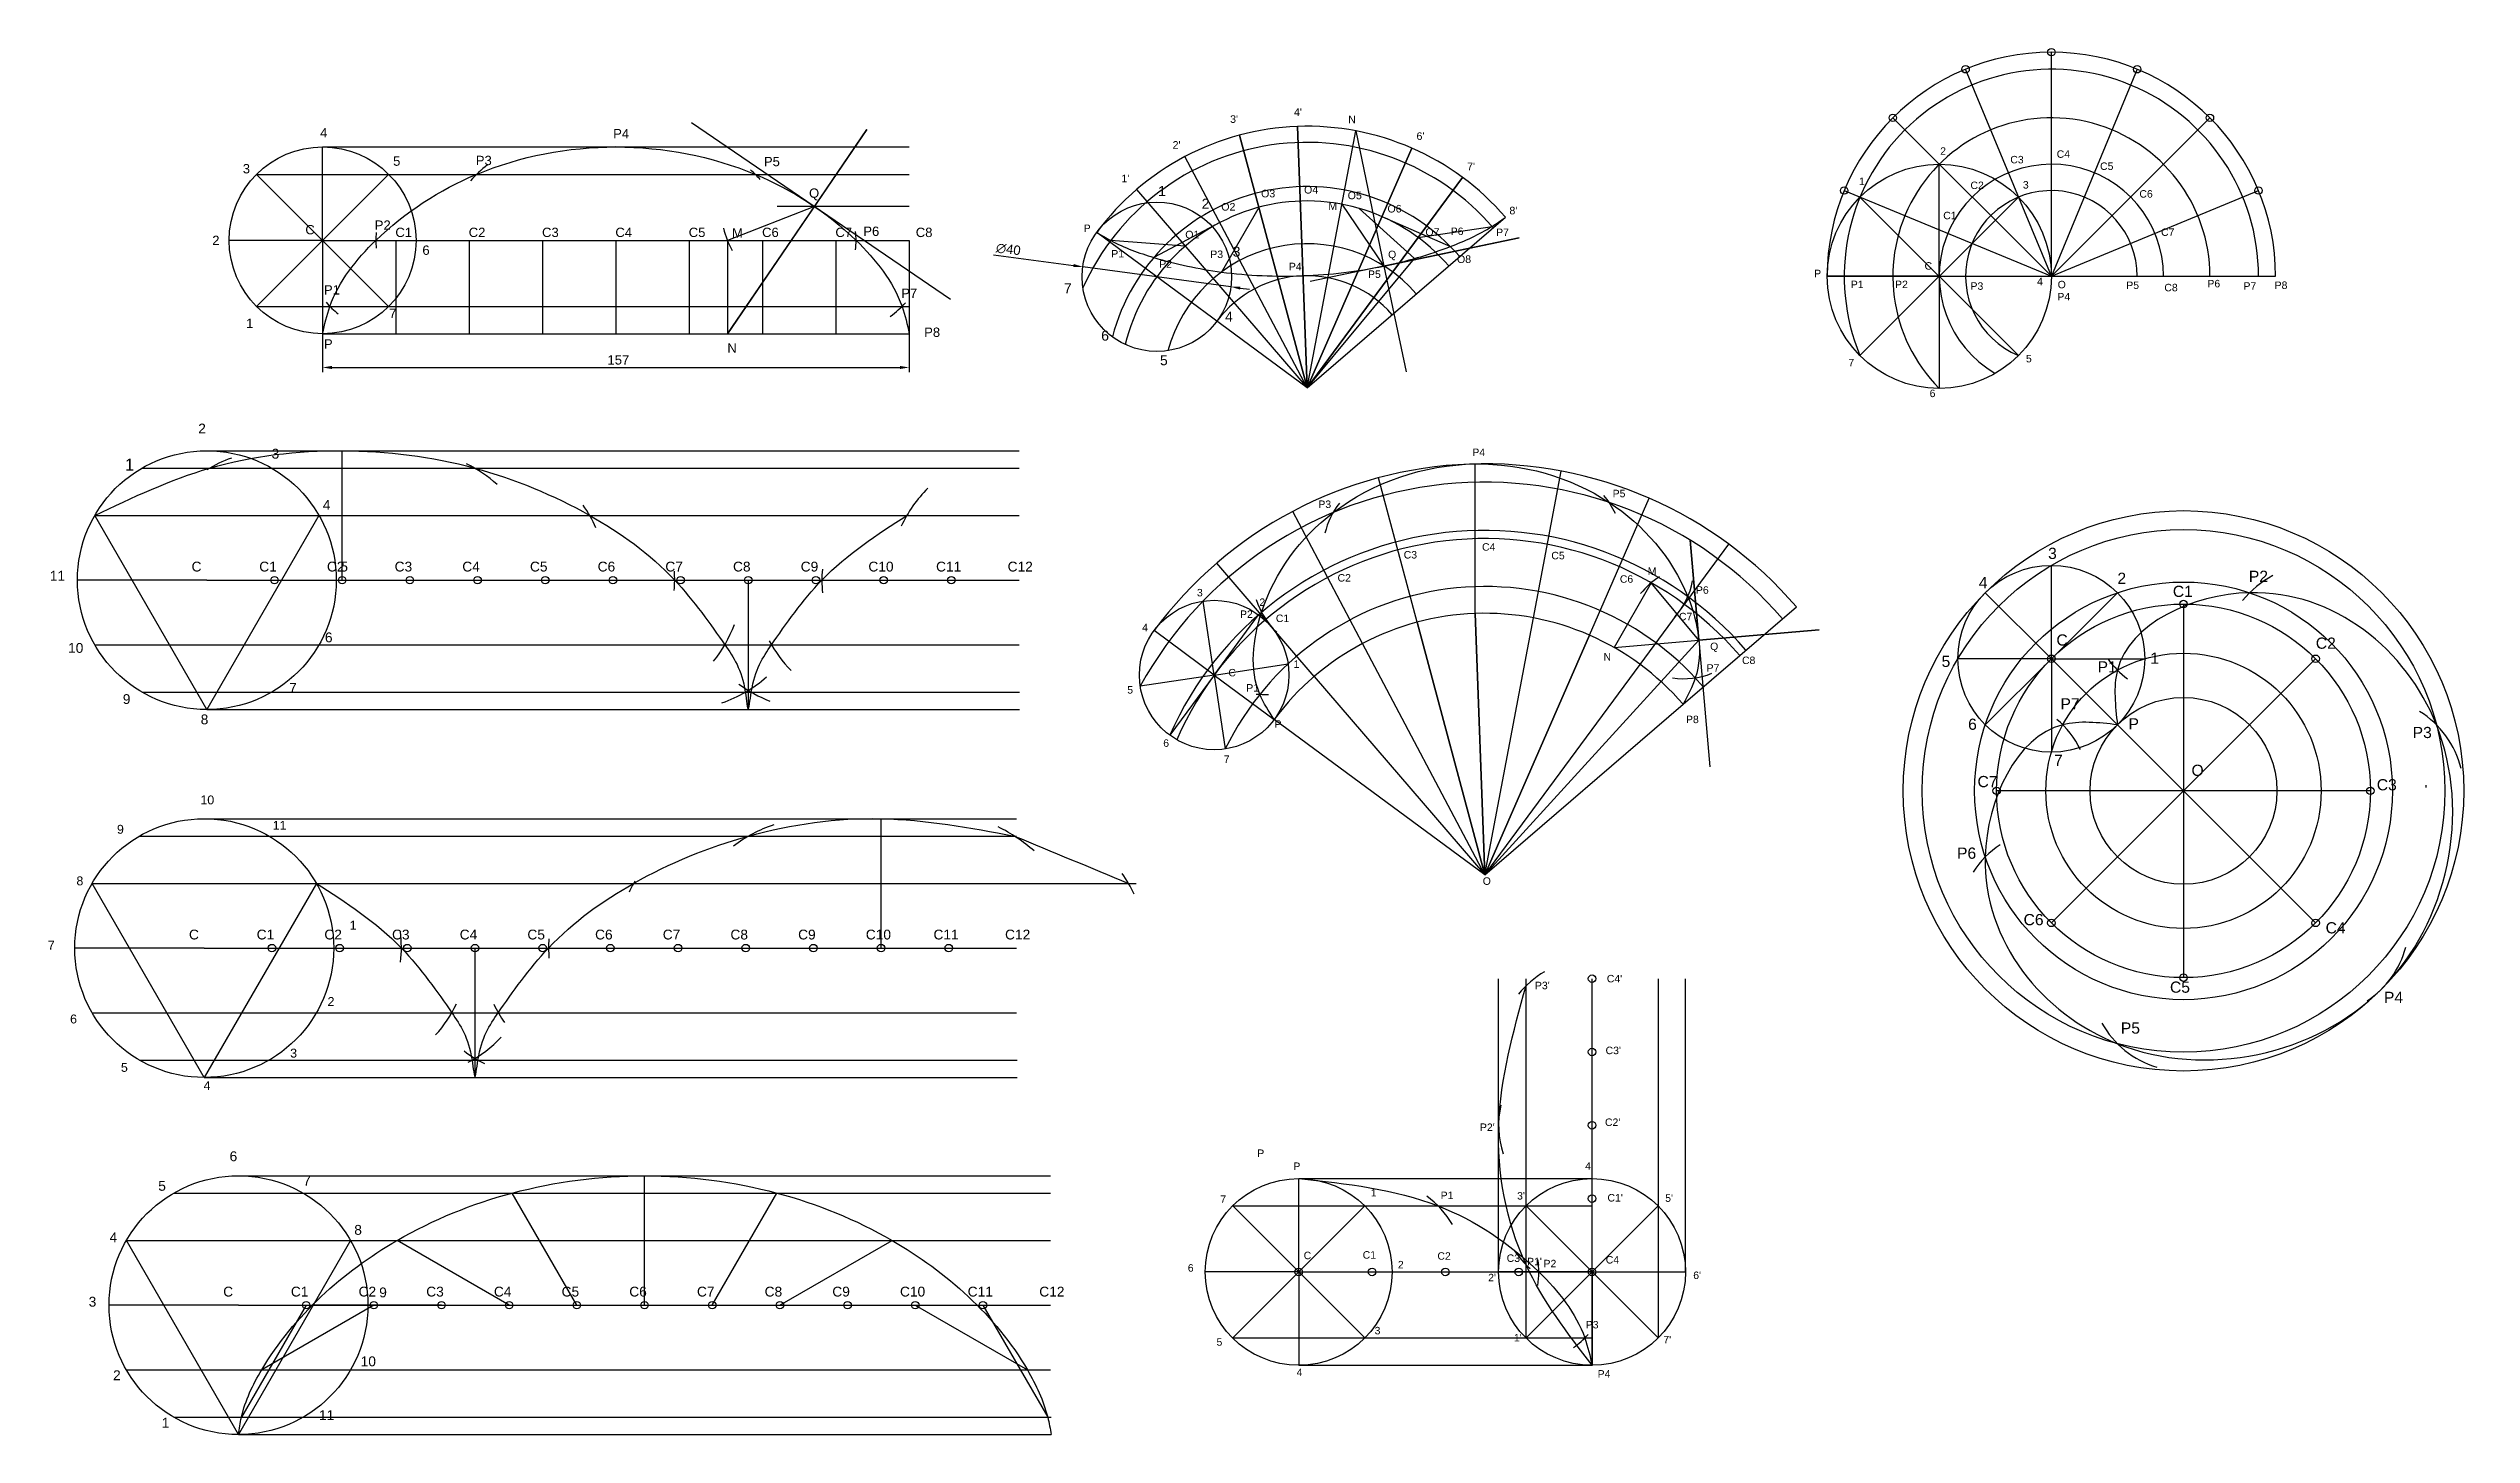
# Model space of a CAD drawing. Header units: millimetres. Extents: x 2179 to 3069, y 837 to 1653.
# Drawn here: x 2179 to 2827, y 1282 to 1653 of the extents above; entities that cross this region are included whole.
import ezdxf

# ---------------------------------------------------------------- set-up
doc = ezdxf.new("R2010")
doc.units = ezdxf.units.MM
doc.header["$PDMODE"] = 33
doc.header["$PDSIZE"] = 2
doc.styles.get("Standard").update_dxf_attribs({"font": 'arial.ttf', "height": 3})
doc.dimstyles.new('ISO-25', dxfattribs={"dimtxt": 2.5, "dimasz": 2.5, "dimexe": 1.25, "dimexo": 0.625, "dimtad": 1, "dimtxsty": 'Standard', "dimcen": 2.5, "dimadec": 0, "dimazin": 0, "dimtfac": 1, "dimtmove": 0, "dimatfit": 3, "dimfxl": 1, "dimarcsym": 0})

msp = doc.modelspace()

# ---------------------------------------------------------------- texts
for s, height, p in [("3'", 2.0332, (2494.902, 1632.843)), ("4'", 2.0332, (2511.982, 1634.702)), ("2'", 2.0332, (2479.515, 1625.916)), ("6'", 2.0332, (2544.784, 1628.281)), ("7'", 2.0332, (2558.313, 1620.172)), ('2', 2, (2684.918, 1624.294)), ('C3', 2, (2703.675, 1622.002)), ('C4', 2, (2716.091, 1623.485)), ('C5', 2, (2727.696, 1620.249)), ("1'", 2.0332, (2465.816, 1616.961)), ('1', 2.683, (2475.628, 1613.245)), ('O3', 2.0332, (2503.19, 1612.906)), ('O4', 2.0332, (2514.685, 1613.921)), ('1', 2, (2663.191, 1616.204)), ('C2', 2, (2693.015, 1615.125)), ('3', 2, (2707.049, 1615.26)), ('C6', 2, (2738.222, 1612.833)), ('2', 2.683, (2487.293, 1609.866)), ('O2', 2.0332, (2492.534, 1609.359)), ('M', 2, (2521.196, 1609.543)), ('O5', 2.0332, (2526.355, 1612.399)), ('O6', 2.0332, (2537.006, 1608.852)), ("8'", 2.0332, (2569.643, 1608.344)), ('C1', 2, (2685.727, 1607.035)), ('P', 2, (2455.719, 1603.63)), ('O1', 2.0332, (2482.897, 1601.924)), ('O7', 2.0332, (2547.152, 1602.601)), ('P6', 2, (2553.936, 1602.811)), ('P7', 2, (2566.094, 1602.538)), ('C7', 2, (2744.025, 1602.585)), ('P1', 2, (2463.096, 1596.805)), ('P2', 2, (2475.936, 1594.075)), ('P3', 2, (2489.597, 1596.669)), ('3', 2.683, (2495.581, 1597.024)), ('P4', 2, (2510.633, 1593.393)), ('Q', 2, (2537.181, 1596.619)), ('O8', 2.0332, (2555.61, 1595.335)), ('C', 2, (2680.734, 1593.551)), ('7', 2.683, (2450.43, 1587.226)), ('P5', 2, (2531.807, 1591.346)), ('P', 2, (2651.181, 1591.528)), ('P1', 2, (2661.003, 1588.598)), ('P2', 2, (2672.849, 1588.598)), ('P3', 2, (2693.03, 1588.16)), ('4', 2, (2710.828, 1589.371)), ('O', 2, (2716.361, 1588.562)), ('P5', 2, (2734.707, 1588.379)), ('C8', 2, (2744.902, 1587.752)), ('P6', 2, (2756.424, 1588.817)), ('P7', 2, (2766.076, 1588.16)), ('P8', 2, (2774.411, 1588.379)), ('4', 2.683, (2493.548, 1579.622)), ('P4', 2, (2716.281, 1585.31)), ('6', 2.683, (2460.406, 1574.552)), ('5', 2.683, (2476.133, 1567.963)), ('7', 2, (2660.357, 1567.661)), ('5', 2, (2707.859, 1568.74)), ('6', 2, (2682.084, 1559.436)), ('3', 2.629, (2238.406, 1542.965)), ('P4', 2, (2559.725, 1543.665)), ('4', 2.629, (2252.116, 1529.266)), ('P3', 2, (2518.523, 1529.76)), ('P5', 2, (2597.266, 1532.632)), ('C3', 2, (2541.359, 1516.23)), ('C4', 2, (2562.314, 1518.324)), ('C5', 2, (2580.859, 1516.021)), ('3', 3, (2713.791, 1516.107)), ('11', 2.6292, (2179.062, 1510.314)), ('5', 2.629, (2256.811, 1512.753)), ('C2', 2, (2523.653, 1510.053)), ('C6', 2, (2599.194, 1509.739)), ('M', 2, (2606.666, 1511.828)), ('4', 3, (2695.248, 1508.272)), ('2', 3, (2732.335, 1509.437)), ('P2', 3, (2767.514, 1509.966)), ('3', 2, (2486.027, 1506.09)), ('2', 2, (2502.739, 1503.528)), ('P6', 2, (2619.554, 1506.796)), ('C1', 3, (2747.169, 1505.943)), ('4', 2, (2471.366, 1496.767)), ('P2', 2, (2497.551, 1500.33)), ('C1', 2, (2507.147, 1499.226)), ('C7', 2, (2615.014, 1499.689)), ('10', 2.6292, (2183.945, 1490.986)), ('6', 2.629, (2252.679, 1493.801)), ('Q', 2, (2623.359, 1491.719)), ('C', 3, (2716.017, 1492.92)), ('C2', 3, (2785.422, 1492.073)), ('C', 2, (2494.434, 1484.679)), ('1', 2, (2511.875, 1486.963)), ('N', 2, (2594.809, 1488.913)), ('P7', 2, (2622.411, 1485.936)), ('C8', 2, (2631.876, 1487.976)), ('5', 3, (2685.288, 1487.203)), ('P1', 3, (2727.037, 1485.72)), ('1', 3, (2741.13, 1488.05)), ('9', 2.629, (2198.593, 1477.287)), ('7', 2.629, (2243.101, 1480.29)), ('5', 2, (2467.368, 1480.069)), ('P1', 2, (2499.228, 1480.602)), ('P7', 3, (2717.091, 1475.827)), ('8', 2.629, (2219.439, 1471.846)), ('P', 2, (2506.782, 1470.915)), ('P8', 2, (2616.898, 1472.164)), ('6', 3, (2692.387, 1470.368)), ('P', 3, (2735.302, 1470.474)), ('6', 2, (2477.005, 1465.829)), ('P3', 3, (2811.336, 1468.162)), ('7', 2, (2493.204, 1461.527)), ('7', 3, (2715.381, 1460.733)), ('O', 3, (2752.159, 1458.033)), ('10', 2.3775, (2219.353, 1450.423)), ('C7', 3, (2694.9, 1455.022)), ('C3', 3, (2801.74, 1454.169)), ('11', 2.3775, (2238.702, 1443.624)), ('9', 2.377, (2197.026, 1442.562)), ('P6', 3, (2689.421, 1435.859)), ('8', 2.377, (2186.182, 1428.752)), ('O', 2, (2562.508, 1428.886)), ('C6', 3, (2707.228, 1418.066)), ('7', 2.377, (2178.527, 1411.542)), ('1', 2.377, (2259.289, 1416.885)), ('C4', 3, (2788.049, 1415.876)), ("P3'", 2, (2576.476, 1400.936)), ("C4'", 2, (2595.712, 1402.774)), ('C5', 3, (2746.406, 1399.998)), ('6', 2.377, (2184.481, 1391.783)), ('2', 2.377, (2253.374, 1396.458)), ('P4', 3, (2803.665, 1397.261)), ('P5', 3, (2733.255, 1389.048)), ('5', 2.377, (2198.09, 1378.823)), ('3', 2.377, (2243.38, 1382.648)), ("C3'", 2, (2595.378, 1383.554)), ('4', 2.377, (2220.203, 1373.937)), ("P2'", 2, (2561.757, 1362.996)), ("C2'", 2, (2595.21, 1364.333)), ('6', 2.638, (2227.167, 1354.896)), ('P', 2, (2502.165, 1356.042)), ('5', 2.638, (2208.08, 1346.988)), ('7', 2.638, (2246.874, 1348.384)), ('P', 2, (2511.834, 1352.559)), ("4'", 2, (2589.914, 1352.637)), ('7', 2, (2492.275, 1343.728)), ('1', 2, (2532.552, 1345.466)), ('P1', 2, (2551.242, 1344.742)), ("3'", 2, (2571.7, 1344.644)), ("C1'", 2, (2595.879, 1344.11)), ("5'", 2, (2611.327, 1344.029)), ('4', 2.638, (2195.046, 1333.189)), ('8', 2.638, (2260.529, 1335.205)), ('C', 2, (2514.587, 1328.673)), ('C1', 2, (2530.379, 1328.817)), ('C2', 2, (2550.373, 1328.528)), ('C3', 2, (2568.917, 1327.949)), ('C4', 2, (2595.431, 1327.515)), ('6', 2, (2483.582, 1325.343)), ('2', 2, (2539.796, 1326.212)), ("2'", 2, (2563.947, 1322.756)), ("P1'", 2, (2574.373, 1327.051)), ('P2', 2, (2578.769, 1326.501)), ("6'", 2, (2618.834, 1323.37)), ('3', 2.638, (2189.46, 1315.978)), ('9', 2.638, (2267.201, 1318.459)), ('3', 2, (2533.566, 1308.55)), ('P3', 2, (2590.07, 1310.143)), ('5', 2, (2491.261, 1305.51)), ("1'", 2, (2570.839, 1306.647)), ("7'", 2, (2610.835, 1306.155)), ('2', 2.638, (2195.977, 1296.287)), ('10', 2.638, (2262.236, 1300.008)), ('4', 2, (2512.703, 1297.403)), ('P4', 2, (2593.257, 1296.969)), ('1', 2.638, (2209.011, 1283.573)), ('11', 2.638, (2251.063, 1285.589))]:
    msp.add_text(s, height=height).set_placement(p)
at = {"attachment_point": 1}
for s, insert, char_height in [('N', (2526.512, 1634.758), 2), ('3', (2230.692, 1621.817), 2.5)]:
    msp.add_mtext(s, dxfattribs=dict(at, insert=insert, char_height=char_height))
for s, width, gutter_width, insert, char_height in [('4', 6.73881, 12.5, (2251.395, 1631.436), 2.5), ('P4', 6.73881, 12.5, (2329.81, 1631.198), 2.5), ('5', 6.73881, 12.5, (2270.921, 1623.858), 2.5), ('P3', 6.73881, 12.5, (2293.055, 1624.033), 2.5), ('P5', 6.73881, 12.5, (2370.151, 1623.734), 2.5), ('Q', 4.68682, 12.5, (2382.23, 1615.289), 2.5), ('2', 6.73881, 12.5, (2222.524, 1602.637), 2.5), ('C', 6.73881, 12.5, (2247.437, 1605.494), 2.5), ('C', 6.73881, 12.5, (2247.437, 1605.494), 2.5), ('C', 6.73881, 12.5, (2247.437, 1605.494), 2.5), ('C', 6.73881, 12.5, (2247.437, 1605.494), 2.5), ('C', 6.73881, 12.5, (2247.437, 1605.494), 2.5), ('P2', 6.73881, 12.5, (2266.012, 1606.715), 2.5), ('C1', 1.62873, 12.5, (2271.529, 1604.781), 2.5), ('C1', 1.62873, 12.5, (2271.529, 1604.781), 2.5), ('C2', 1.62873, 12.5, (2291.154, 1604.781), 2.5), ('C3', 1.62873, 12.5, (2310.779, 1604.781), 2.5), ('C4', 1.62873, 12.5, (2330.404, 1604.781), 2.5), ('C5', 1.62873, 12.5, (2350.029, 1604.781), 2.5), ('M', 7.07694, 12.5, (2361.611, 1604.642), 2.5), ('C6', 1.62873, 12.5, (2369.654, 1604.781), 2.5), ('C7', 1.62873, 12.5, (2389.279, 1604.781), 2.5), ('P6', 6.73881, 12.5, (2396.746, 1605.073), 2.5), ('C8', 1.62873, 12.5, (2410.785, 1604.781), 2.5), ('6', 6.73881, 12.5, (2278.758, 1600.013), 2.5), ('P1', 6.73881, 12.5, (2252.416, 1589.397), 2.5), ('7', 6.73881, 12.5, (2269.866, 1583.078), 2.5), ('P7', 6.73881, 12.5, (2406.906, 1588.501), 2.5), ('1', 6.73881, 12.5, (2231.587, 1580.425), 2.5), ('P8', 6.73881, 12.5, (2413.032, 1578.051), 2.5), ('P', 6.73881, 12.5, (2252.416, 1574.916), 2.5), ('157', 7.02227, 12.5, (2328.293, 1570.651), 2.5), ('N', 4.0824, 12.5, (2360.368, 1573.786), 2.5), ('2', 5.90535, 13.146, (2218.776, 1552.341), 2.629), ('1', 2.06579, 16.022, (2199.156, 1542.965), 3.204), ('C', 6.76077, 13.146, (2216.997, 1515.38), 2.629), ('C1', 6.76077, 13.146, (2235.108, 1515.38), 2.6292), ('C2', 6.76077, 13.146, (2253.219, 1515.38), 2.6292), ('C3', 6.76077, 13.146, (2271.33, 1515.38), 2.6292), ('C4', 6.76077, 13.146, (2289.441, 1515.38), 2.6292), ('C5', 6.76077, 13.146, (2307.552, 1515.38), 2.6292), ('C6', 6.76077, 13.146, (2325.663, 1515.38), 2.6292), ('C7', 6.76077, 13.146, (2343.774, 1515.38), 2.6292), ('C8', 6.76077, 13.146, (2361.885, 1515.38), 2.6292), ('C9', 6.76077, 13.146, (2379.996, 1515.38), 2.6292), ('C10', 6.76077, 13.146, (2398.107, 1515.38), 2.6292), ('C11', 6.76077, 13.146, (2416.218, 1515.38), 2.6292), ('C12', 6.76077, 13.146, (2435.373, 1515.38), 2.6292), ('C', 6.76077, 13.146, (2216.306, 1416.885), 2.629), ('C1', 6.76077, 13.146, (2234.417, 1416.885), 2.6292), ('C2', 6.76077, 13.146, (2252.528, 1416.885), 2.6292), ('C3', 6.76077, 13.146, (2270.639, 1416.885), 2.6292), ('C4', 6.76077, 13.146, (2288.75, 1416.885), 2.6292), ('C5', 6.76077, 13.146, (2306.861, 1416.885), 2.6292), ('C6', 6.76077, 13.146, (2324.972, 1416.885), 2.6292), ('C7', 6.76077, 13.146, (2343.083, 1416.885), 2.6292), ('C8', 6.76077, 13.146, (2361.194, 1416.885), 2.6292), ('C9', 6.76077, 13.146, (2379.305, 1416.885), 2.6292), ('C10', 6.76077, 13.146, (2397.415, 1416.885), 2.6292), ('C11', 6.76077, 13.146, (2415.526, 1416.885), 2.6292), ('C12', 6.76077, 13.146, (2434.682, 1416.885), 2.6292), ('C', 6.76077, 13.146, (2225.457, 1321.309), 2.629), ('C1', 6.76077, 13.146, (2243.568, 1321.309), 2.6292), ('C2', 6.76077, 13.146, (2261.679, 1321.309), 2.6292), ('C3', 6.76077, 13.146, (2279.79, 1321.309), 2.6292), ('C4', 6.76077, 13.146, (2297.901, 1321.309), 2.6292), ('C5', 6.76077, 13.146, (2316.012, 1321.309), 2.6292), ('C6', 6.76077, 13.146, (2334.123, 1321.309), 2.6292), ('C7', 6.76077, 13.146, (2352.234, 1321.309), 2.6292), ('C8', 6.76077, 13.146, (2370.345, 1321.309), 2.6292), ('C9', 6.76077, 13.146, (2388.456, 1321.309), 2.6292), ('C10', 6.76077, 13.146, (2406.567, 1321.309), 2.6292), ('C11', 6.76077, 13.146, (2424.678, 1321.309), 2.6292), ('C12', 6.76077, 13.146, (2443.833, 1321.309), 2.6292)]:
    msp.add_mtext_dynamic_manual_height_columns(s, width=width, gutter_width=gutter_width, heights=[0], dxfattribs=dict(at, insert=insert, char_height=char_height))

# ---------------------------------------------------------------- blocks, each defined once
blk = doc.blocks.new('*U4')
blk.add_line((0, 12.5), (0, -12.5))
blk = doc.blocks.new('*U5')
at = {"color": 0, "linetype": 'ByBlock', "lineweight": -2, "transparency": 16777216}
for p in [(0, 0), (19.625, 0), (39.25, 0), (58.875, 0), (78.5, 0), (98.125, 0), (117.75, 0), (137.375, 0), (157, 0)]:
    blk.add_blockref('*U4', p, dxfattribs=at)
blk = doc.blocks.new('*D20')
at = {"color": 0, "lineweight": -2, "transparency": 16777216}
for p, q in [((2431.56, 1597.54), (2453, 1594.65)), ((2495.11, 1588.96), (2455.47, 1594.31)), ((2497.59, 1588.63), (2500.07, 1588.29))]:
    blk.add_line(p, q, dxfattribs=at)
at = {"color": 0, "transparency": 16777216}
for points in [[(2453.05, 1595.06), (2452.94, 1594.24), (2455.47, 1594.31)], [(2497.65, 1589.04), (2497.54, 1588.22), (2495.11, 1588.96)]]:
    blk.add_solid(points, dxfattribs=at)
at = {"layer": 'Defpoints', "color": 0, "transparency": 16777216}
for p in [(2455.47, 1594.31), (2495.11, 1588.96)]:
    blk.add_point(p, dxfattribs=at)
at = {"color": 0, "transparency": 16777216, "insert": (2435.56, 1598.99), "char_height": 2.5, "attachment_point": 5, "rotation": 352.31342}
blk.add_mtext('∅40', dxfattribs=at)
blk = doc.blocks.new('*U104')
blk.add_line((-8.04, 5.94), (8.04, -5.94))
blk = doc.blocks.new('*U105')
at = {"color": 0, "linetype": 'ByBlock', "lineweight": -2, "transparency": 16777216}
for p, rotation in [((2906.07, 1625.29), 134.9999999999999), ((2913.49, 1623.45), 90.00000000000001), ((2897.66, 1613.92), 224.9999999999999), ((2899.51, 1621.35), 180), ((2917.44, 1616.89), 45.00000000000002), ((2901.61, 1607.36), 269.9999999999999), ((2909.04, 1605.52), 314.9999999999999)]:
    blk.add_blockref('*U104', p, dxfattribs=dict(at, rotation=rotation))
blk.add_blockref('*U104', (2915.6, 1609.46), dxfattribs=at)
blk = doc.blocks.new('*U194')
blk.add_line((0, 12.5), (0, -12.5))
blk = doc.blocks.new('*U195')
at = {"color": 0, "linetype": 'ByBlock', "lineweight": -2, "transparency": 16777216}
for p, rotation in [((2979.48, 1489), 180), ((2970.65, 1485.34), 225.0000000000001), ((2988.32, 1485.34), 135), ((2966.98, 1476.5), 270), ((2970.65, 1467.66), 315.0000000000001), ((2988.32, 1467.66), 44.99999999999999), ((2991.98, 1476.5), 90)]:
    blk.add_blockref('*U194', p, dxfattribs=dict(at, rotation=rotation))
blk.add_blockref('*U194', (2979.48, 1464), dxfattribs=at)
blk = doc.blocks.new('*U192')
blk.add_line((0, 12.5), (0, -12.5))
blk = doc.blocks.new('*U193')
at = {"color": 0, "linetype": 'ByBlock', "lineweight": -2, "transparency": 16777216}
for p, rotation in [((2979.48, 1489), 180), ((2970.65, 1485.34), 225.0000000000001), ((2988.32, 1485.34), 135), ((2966.98, 1476.5), 270), ((2970.65, 1467.66), 315.0000000000001), ((2988.32, 1467.66), 44.99999999999999), ((2991.98, 1476.5), 90)]:
    blk.add_blockref('*U192', p, dxfattribs=dict(at, rotation=rotation))
blk.add_blockref('*U192', (2979.48, 1464), dxfattribs=at)
blk = doc.blocks.new('*U326')
blk.add_line((-15, 0), (15, 0))
blk = doc.blocks.new('*U327')
at = {"color": 0, "linetype": 'ByBlock', "lineweight": -2, "transparency": 16777216}
for p, rotation in [((2979.11, 1487.89), 89.99999999999997), ((2968.5, 1483.49), 134.9999999999999), ((2989.72, 1483.49), 44.99999999999999), ((2964.11, 1472.89), 180), ((2968.5, 1462.28), 225), ((2979.11, 1457.89), 269.9999999999999), ((2989.72, 1462.28), 314.9999999999999)]:
    blk.add_blockref('*U326', p, dxfattribs=dict(at, rotation=rotation))
blk.add_blockref('*U326', (2994.11, 1472.89), dxfattribs=at)
blk = doc.blocks.new('*U328')
blk.add_line((0, 12.5), (0, -12.5))
blk = doc.blocks.new('*U329')
at = {"color": 0, "linetype": 'ByBlock', "lineweight": -2, "transparency": 16777216}
for p, rotation in [((2949.86, 1576.97), 180), ((2941.02, 1573.31), 225.0000000000001), ((2958.7, 1573.31), 135), ((2937.36, 1564.47), 270), ((2941.02, 1555.63), 315.0000000000001), ((2958.7, 1555.63), 44.99999999999999), ((2962.36, 1564.47), 90)]:
    blk.add_blockref('*U328', p, dxfattribs=dict(at, rotation=rotation))
blk.add_blockref('*U328', (2949.86, 1551.97), dxfattribs=at)

# ---------------------------------------------------------------- dimensions: what is measured, and where the dimension line sits
dim = msp.add_diameter_dim_2p(p1=(2495.114, 1588.964), p2=(2455.473, 1594.314), dimstyle='ISO-25')
dim.commit()
dim.dimension.update_dxf_attribs({"geometry": '*D20', "text_midpoint": (2435.294, 1597.037), "dimtype": 163})

# ---------------------------------------------------------------- linework, layer by layer
for p, q in [((2714.666, 1591.763), (2691.705, 1647.195)), ((2714.666, 1591.763), (2714.666, 1651.763)), ((2737.627, 1647.195), (2714.666, 1591.763)), ((2672.24, 1634.189), (2714.666, 1591.763)), ((2714.666, 1591.763), (2757.093, 1634.189)), ((2350.762, 1632.939), (2420.1, 1585.622)), ((2515.505, 1561.931), (2497.414, 1629.553)), ((2497.414, 1629.553), (2515.505, 1561.931)), ((2515.505, 1561.931), (2512.913, 1631.883)), ((2512.913, 1631.883), (2515.505, 1561.931)), ((2515.505, 1561.931), (2528.543, 1630.706)), ((2528.543, 1630.706), (2536.079, 1594.527)), ((2252.057, 1601.384), (2252.057, 1626.384)), ((2252.057, 1626.384), (2409.057, 1626.384)), ((2515.505, 1561.931), (2482.821, 1623.832)), ((2515.505, 1561.931), (2543.519, 1626.081)), ((2543.519, 1626.081), (2515.505, 1561.931)), ((2252.057, 1601.384), (2234.379, 1619.062)), ((2234.379, 1619.062), (2409.057, 1619.062)), ((2252.057, 1601.384), (2269.734, 1619.062)), ((2469.867, 1615.008), (2515.505, 1561.931)), ((2515.505, 1561.931), (2557.091, 1618.239)), ((2557.091, 1618.239), (2515.505, 1561.931)), ((2659.234, 1614.724), (2714.666, 1591.763)), ((2714.666, 1591.763), (2770.099, 1614.724)), ((2383.647, 1610.498), (2360.368, 1601.384)), ((2409.057, 1610.498), (2373.714, 1610.498)), ((2502.583, 1610.232), (2492.576, 1592.916)), ((2524.818, 1611.056), (2536.079, 1594.527)), ((2544.26, 1596.545), (2529.411, 1609.958)), ((2515.505, 1561.931), (2459.201, 1603.523)), ((2492.159, 1606.146), (2474.473, 1596.808)), ((2515.505, 1561.931), (2568.577, 1607.575)), ((2572.269, 1602.065), (2516.294, 1590.406)), ((2535.515, 1607.752), (2553.844, 1599.748)), ((2536.079, 1594.527), (2572.269, 1602.065)), ((2545.209, 1602.151), (2564.987, 1605.126)), ((2252.057, 1601.384), (2227.057, 1601.384)), ((2252.057, 1601.384), (2234.379, 1583.706)), ((2252.057, 1601.384), (2269.734, 1583.706)), ((2252.057, 1601.384), (2277.057, 1601.384)), ((2252.057, 1601.384), (2409.057, 1601.384)), ((2252.057, 1600.759), (2252.057, 1566.117)), ((2360.368, 1601.384), (2360.368, 1576.384)), ((2409.057, 1600.759), (2409.057, 1566.117)), ((2482.906, 1599.843), (2462.963, 1601.346)), ((2515.505, 1561.931), (2544.26, 1596.545)), ((2536.079, 1594.527), (2541.977, 1566.207)), ((2234.379, 1583.706), (2409.057, 1583.706)), ((2252.057, 1576.384), (2409.057, 1576.384)), ((2254.557, 1567.367), (2406.557, 1567.367)), ((2221.081, 1545.086), (2438.412, 1545.086)), ((2257.303, 1510.445), (2257.303, 1545.086)), ((2203.76, 1540.445), (2438.412, 1540.445)), ((2544.935, 1499.189), (2534.597, 1537.83)), ((2560.434, 1501.519), (2560.434, 1541.536)), ((2576.064, 1500.342), (2583.515, 1539.642)), ((2591.04, 1495.717), (2607.048, 1532.374)), ((2191.081, 1527.765), (2251.081, 1527.765)), ((2221.081, 1475.804), (2191.081, 1527.765)), ((2191.081, 1527.765), (2251.081, 1527.765)), ((2251.081, 1527.765), (2221.081, 1475.804)), ((2251.081, 1527.765), (2438.412, 1527.765)), ((2530.342, 1493.468), (2511.665, 1528.84)), ((2604.612, 1487.875), (2628.375, 1520.052)), ((2620.339, 1494.338), (2618.023, 1521.127)), ((2618.023, 1521.127), (2623.272, 1460.429)), ((2517.388, 1484.644), (2491.309, 1514.974)), ((2221.081, 1510.445), (2186.44, 1510.445)), ((2221.081, 1510.445), (2255.722, 1510.445)), ((2221.081, 1510.445), (2438.412, 1510.445)), ((2365.969, 1510.445), (2365.969, 1475.804)), ((2607.598, 1509.754), (2597.693, 1492.379)), ((2620.339, 1494.338), (2607.598, 1509.754)), ((2607.598, 1509.754), (2607.598, 1509.754)), ((2563.026, 1431.567), (2544.935, 1499.189)), ((2544.935, 1499.189), (2563.026, 1431.567)), ((2563.026, 1431.567), (2560.434, 1501.519)), ((2560.434, 1501.519), (2563.026, 1431.567)), ((2563.026, 1431.567), (2576.064, 1500.342)), ((2616.098, 1477.211), (2646.425, 1503.293)), ((2750.024, 1504.04), (2750.024, 1404.04)), ((2191.081, 1493.124), (2438.412, 1493.124)), ((2563.026, 1431.567), (2530.342, 1493.468)), ((2563.026, 1431.567), (2591.04, 1495.717)), ((2591.04, 1495.717), (2563.026, 1431.567)), ((2563.026, 1431.567), (2620.339, 1494.338)), ((2597.693, 1492.379), (2620.339, 1494.338)), ((2620.339, 1494.338), (2652.485, 1497.118)), ((2652.485, 1497.118), (2620.339, 1494.338)), ((2563.026, 1431.567), (2604.612, 1487.875)), ((2714.669, 1489.396), (2785.38, 1418.685)), ((2714.669, 1418.685), (2785.38, 1489.396)), ((2203.76, 1480.445), (2438.581, 1480.445)), ((2517.388, 1484.644), (2563.026, 1431.567)), ((2221.081, 1475.804), (2438.581, 1475.804)), ((2563.026, 1431.567), (2506.722, 1473.159)), ((2563.026, 1431.567), (2616.098, 1477.211)), ((2800.024, 1454.04), (2700.024, 1454.04)), ((2814.954, 1454.917), (2814.954, 1455.575)), ((2220.39, 1446.59), (2437.721, 1446.59)), ((2401.499, 1411.949), (2401.499, 1446.59)), ((2203.069, 1441.949), (2437.721, 1441.949)), ((2190.39, 1429.27), (2250.39, 1429.27)), ((2220.39, 1377.308), (2190.39, 1429.27)), ((2190.39, 1429.27), (2250.39, 1429.27)), ((2250.39, 1429.27), (2220.39, 1377.308)), ((2250.39, 1429.27), (2469.747, 1429.27)), ((2220.39, 1411.949), (2185.749, 1411.949)), ((2220.39, 1411.949), (2255.031, 1411.949)), ((2220.39, 1411.949), (2437.721, 1411.949)), ((2292.833, 1411.949), (2292.833, 1377.308)), ((2566.759, 1325.262), (2566.759, 1403.762)), ((2574.081, 1307.584), (2574.081, 1403.762)), ((2591.759, 1325.262), (2591.759, 1403.762)), ((2609.436, 1403.762), (2609.436, 1307.584)), ((2616.759, 1325.262), (2616.759, 1403.762)), ((2190.39, 1394.629), (2437.721, 1394.629)), ((2203.069, 1381.949), (2437.89, 1381.949)), ((2220.39, 1377.308), (2437.89, 1377.308)), ((2591.759, 1300.262), (2591.759, 1378.762)), ((2229.541, 1351.014), (2446.872, 1351.014)), ((2338.207, 1316.373), (2338.207, 1351.014)), ((2513.259, 1350.262), (2591.759, 1350.262)), ((2212.221, 1346.373), (2446.872, 1346.373)), ((2320.096, 1316.373), (2302.775, 1346.373)), ((2356.318, 1316.373), (2373.638, 1346.373)), ((2495.581, 1342.94), (2591.759, 1342.94)), ((2199.541, 1333.694), (2259.541, 1333.694)), ((2229.541, 1281.732), (2199.541, 1333.694)), ((2199.541, 1333.694), (2259.541, 1333.694)), ((2259.541, 1333.694), (2229.541, 1281.732)), ((2259.541, 1333.694), (2446.872, 1333.694)), ((2301.985, 1316.373), (2271.985, 1333.694)), ((2374.429, 1316.373), (2404.429, 1333.694)), ((2513.259, 1325.262), (2591.759, 1325.262)), ((2538.259, 1325.262), (2591.759, 1325.262)), ((2229.541, 1316.373), (2194.9, 1316.373)), ((2229.541, 1316.373), (2264.182, 1316.373)), ((2229.541, 1316.373), (2446.872, 1316.373)), ((2247.652, 1316.373), (2230.331, 1286.373)), ((2265.763, 1316.373), (2235.763, 1299.053)), ((2283.874, 1316.373), (2249.233, 1316.373)), ((2392.54, 1316.373), (2427.181, 1316.373)), ((2410.651, 1316.373), (2440.651, 1299.053)), ((2428.762, 1316.373), (2446.082, 1286.373)), ((2495.581, 1307.584), (2591.759, 1307.584)), ((2199.541, 1299.053), (2446.872, 1299.053)), ((2513.259, 1300.262), (2591.759, 1300.262)), ((2212.221, 1286.373), (2447.041, 1286.373)), ((2229.541, 1281.732), (2447.041, 1281.732))]:
    msp.add_line(p, q)
at = {"lineweight": 30}
msp.add_line((2654.666, 1591.763), (2774.666, 1591.763), dxfattribs=at)
msp.add_lwpolyline([(2360.368, 1576.384), (2383.647, 1610.498), (2397.663, 1631.037)], close=True)
for centre, radius in [((2252.057, 1601.384), 25), ((2684.666, 1591.763), 30), ((2475.293, 1591.639), 20), ((2221.081, 1510.445), 34.641), ((2714.669, 1489.396), 25), ((2490.635, 1485.042), 20), ((2750.024, 1454.04), 25), ((2220.39, 1411.949), 34.641), ((2229.541, 1316.373), 34.641), ((2513.259, 1325.262), 25)]:
    msp.add_circle(centre, radius, dxfattribs=at)
for centre, radius in [((2750.024, 1454.04), 75), ((2750.024, 1454.04), 69.948), ((2750.024, 1454.04), 55.902), ((2750.024, 1454.04), 50), ((2750.024, 1454.04), 36.841), ((2591.759, 1325.262), 25)]:
    msp.add_circle(centre, radius)
for centre, radius, start, end in [((2714.666, 1591.763), 60, 0, 180), ((2714.666, 1591.763), 55.433, 0, 202.5), ((2714.666, 1591.763), 42.426, 0, 225), ((2515.505, 1561.931), 65.683, 40.696681, 155.980395), ((2310.932, 1601.384), 25, 126.091205, 140.42596), ((2330.557, 1601.384), 25, 90, 94.440143), ((2714.666, 1591.763), 30, 0, 240), ((2350.182, 1601.384), 25, 40.620086, 49.028307), ((2515.505, 1561.931), 53.852, 40.696681, 165.348091), ((2714.666, 1591.763), 22.961, 0, 247.5), ((2515.505, 1561.931), 50, 40.696681, 166.620599), ((2291.307, 1601.384), 25, 175.150627, 184.78761), ((2383.647, 1610.498), 25, 193.547814, 208.312012), ((2369.807, 1601.384), 25, 354.229725, 5.492855), ((2515.505, 1561.931), 38.546, 40.696681, 165.070672), ((2515.505, 1561.931), 30, 40.696681, 143.546681), ((2271.682, 1601.384), 25, 221.538029, 231.868086), ((2389.432, 1601.384), 25, 305.534853, 318.152967), ((2239.192, 1510.445), 34.64, 109.459523, 121.522516), ((2275.414, 1510.445), 34.64, 47.615708, 64.113599), ((2563.026, 1431.567), 110, 40.696681, 143.546681), ((2293.525, 1510.445), 34.64, 23.838516, 35.391501), ((2438.412, 1510.445), 34.64, 134.691625, 155.417083), ((2563.026, 1431.567), 105.098, 40.696681, 151.279942), ((2539.766, 1518.509), 20, 141.26857, 166.921917), ((2579.789, 1519.992), 20, 24.370611, 41.057068), ((2563.026, 1431.567), 92.195, 40.696681, 156.075489), ((2563.026, 1431.567), 90, 40.696681, 156.305421), ((2311.636, 1510.445), 34.64, 355.472157, 3.945838), ((2420.301, 1510.445), 34.64, 175.177948, 185.614131), ((2620.339, 1494.338), 20, 121.802758, 141.15461), ((2785.38, 1489.396), 25, 117.164486, 141.422439), ((2563.026, 1431.567), 77.165, 40.696681, 154.107067), ((2521.004, 1511.154), 20, 197.175995, 227.069801), ((2599.044, 1514.045), 20, 317.995953, 349.008169), ((2329.747, 1510.445), 34.6, 321.09517, 339.922841), ((2402.19, 1510.445), 34.64, 207.911725, 224.366853), ((2616.37, 1504.054), 20, 260.996364, 291.909213), ((2750.024, 1504.04), 25, 216.227761, 233.220661), ((2347.858, 1510.445), 34.64, 288.631417, 311.632274), ((2384.08, 1510.445), 34.64, 233.41081, 249.139205), ((2504.349, 1499.809), 20, 262.986723, 272.249949), ((2700.024, 1454.04), 25, 26.172854, 49.910675), ((2800.024, 1454.04), 25, 13.761756, 58.207461), ((2383.388, 1411.949), 34.64, 107.844145, 128.087791), ((2410.273, 1400.304), 49.556, 49.504475, 62.886572), ((2714.669, 1418.685), 25, 123.127966, 146.994545), ((2365.277, 1411.949), 34.64, 148.818379, 154.317634), ((2437.721, 1411.949), 34.64, 24.617506, 35.176165), ((2238.501, 1411.949), 34.64, 353.814076, 7.231274), ((2347.166, 1411.949), 34.64, 175.842494, 184.426476), ((2785.38, 1418.685), 25, 303.430355, 344.913934), ((2591.759, 1384.137), 25, 120.720471, 141.868086), ((2256.612, 1411.949), 34.64, 317.890762, 334.434915), ((2329.055, 1411.949), 34.64, 205.710337, 215.047077), ((2274.722, 1411.949), 34.64, 298.065189, 316.503045), ((2750.024, 1404.04), 25, 209.103006, 253.320775), ((2310.944, 1411.949), 34.64, 232.659155, 243.255635), ((2591.759, 1364.512), 25, 167.501152, 197.809304), ((2532.884, 1325.262), 25, 30.53889, 54.097379), ((2591.759, 1344.887), 25, 213.907996, 228.508489), ((2552.509, 1325.262), 25, 351.738586, 7.67261), ((2572.134, 1325.262), 25, 305.878911, 317.988328)]:
    msp.add_arc(centre, radius, start, end)
for centre in [(2515.505, 1561.931), (2563.026, 1431.567)]:
    msp.add_arc(centre, 70, 40.696681, 143.546681, dxfattribs=at)
for points in [[(2252.057, 1576.384), (2254.004, 1583.706), (2266.307, 1601.384), (2293.254, 1619.062), (2330.557, 1626.384), (2367.859, 1619.062), (2394.807, 1601.384), (2407.109, 1583.706), (2409.057, 1576.384)], [(2459.201, 1603.523), (2462.963, 1601.346), (2474.473, 1596.808), (2492.576, 1592.916), (2514.394, 1591.91), (2536.079, 1594.527), (2553.844, 1599.748), (2564.987, 1605.126), (2568.577, 1607.575)], [(2191.081, 1527.765), (2221.873, 1540.445), (2257.303, 1545.086), (2292.732, 1540.445), (2323.524, 1527.765), (2346.276, 1510.445), (2359.699, 1493.124), (2365.176, 1480.445), (2365.969, 1475.804), (2366.761, 1480.445), (2372.192, 1493.124), (2385.661, 1510.445), (2408.414, 1527.765)], [(2506.722, 1473.159), (2502.846, 1479.865), (2503.318, 1501.816), (2522.449, 1528.516), (2560.434, 1541.536), (2596.318, 1531.252), (2617.373, 1506.041), (2619.378, 1484.282), (2616.098, 1477.211)], [(2732.347, 1471.718), (2732.347, 1486.363), (2767.702, 1507.073), (2817.702, 1471.718), (2803.057, 1401.007), (2732.347, 1386.363), (2696.991, 1436.363), (2717.702, 1471.718), (2732.347, 1471.718)], [(2250.39, 1429.27), (2273.141, 1411.949), (2286.61, 1394.629), (2292.041, 1381.949), (2292.833, 1377.308), (2293.626, 1381.949), (2299.057, 1394.629), (2312.526, 1411.949), (2335.278, 1429.27), (2366.07, 1441.949), (2401.499, 1446.59), (2437.133, 1441.949)], [(2437.133, 1441.949), (2467.72, 1429.27)], [(2591.759, 1300.262), (2574.081, 1327.209), (2566.759, 1364.512), (2574.081, 1401.815)], [(2229.541, 1281.732), (2230.331, 1286.373), (2235.763, 1299.053), (2271.985, 1333.694), (2302.775, 1346.373), (2338.207, 1351.014), (2373.638, 1346.373), (2404.429, 1333.694), (2440.651, 1299.053), (2446.082, 1286.373), (2447.041, 1281.732)], [(2513.259, 1350.262), (2550.561, 1342.94), (2577.509, 1325.262), (2589.811, 1307.584), (2591.759, 1300.262)]]:
    msp.add_spline(points, degree=3, dxfattribs=at)
for p in [(2691.705, 1647.195), (2714.666, 1651.763), (2737.627, 1647.195), (2672.24, 1634.189), (2757.093, 1634.189), (2659.234, 1614.724), (2770.099, 1614.724), (2239.192, 1510.445), (2257.303, 1510.445), (2275.414, 1510.445), (2293.525, 1510.445), (2311.636, 1510.445), (2329.747, 1510.445), (2347.858, 1510.445), (2365.969, 1510.445), (2384.08, 1510.445), (2402.19, 1510.445), (2420.301, 1510.445), (2750.024, 1504.04), (2714.669, 1489.396), (2785.38, 1489.396), (2700.024, 1454.04), (2800.024, 1454.04), (2714.669, 1418.685), (2785.38, 1418.685), (2238.501, 1411.949), (2256.612, 1411.949), (2274.722, 1411.949), (2292.833, 1411.949), (2310.944, 1411.949), (2329.055, 1411.949), (2347.166, 1411.949), (2365.277, 1411.949), (2383.388, 1411.949), (2401.499, 1411.949), (2419.61, 1411.949), (2591.759, 1403.762), (2750.024, 1404.04), (2591.759, 1384.137), (2591.759, 1364.512), (2591.759, 1344.887), (2513.259, 1325.262), (2532.884, 1325.262), (2552.509, 1325.262), (2572.134, 1325.262), (2591.759, 1325.262), (2247.652, 1316.373), (2265.763, 1316.373), (2283.874, 1316.373), (2301.985, 1316.373), (2320.096, 1316.373), (2338.207, 1316.373), (2356.318, 1316.373), (2374.429, 1316.373), (2392.54, 1316.373), (2410.651, 1316.373), (2428.762, 1316.373)]:
    msp.add_point(p)
for points in [[(2254.557, 1567.783), (2254.557, 1566.95), (2252.057, 1567.367)], [(2406.557, 1567.783), (2406.557, 1566.95), (2409.057, 1567.367)]]:
    msp.add_solid(points)

# ---------------------------------------------------------------- block references
for name, p in [('*U327', (-294.445, 118.877)), ('*U5', (2252.057, 1588.884)), ('*U329', (-235.193, -75.074)), ('*U105', (-416.918, -130.364)), ('*U195', (-466.226, -151.241)), ('*U193', (-387.726, -151.241))]:
    msp.add_blockref(name, p)

msp.set_redraw_order([(e.dxf.handle, doc.entitydb.next_handle()) for e in msp.query("TEXT MTEXT ATTDEF DIMENSION ARC_DIMENSION")])  # texts and dimensions are drawn at this point

doc.saveas('drawing.dxf')
